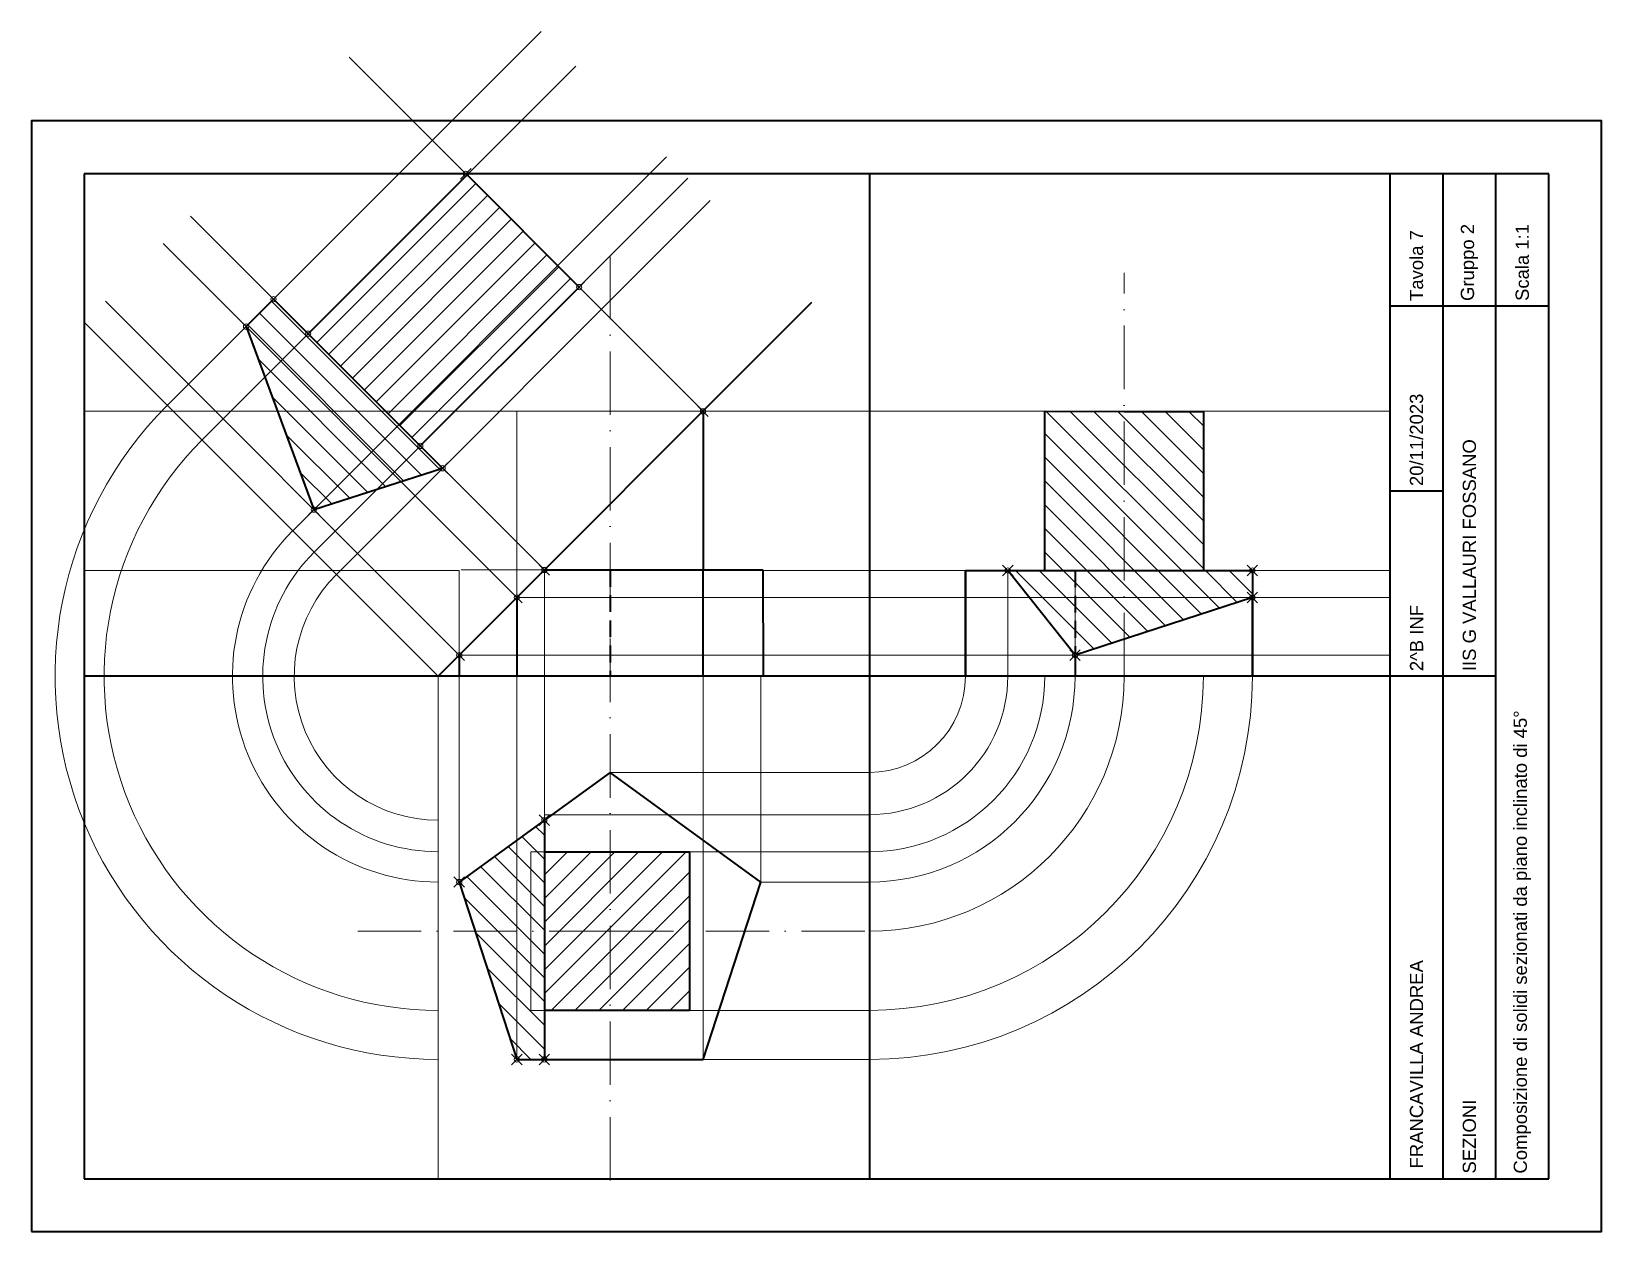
# Model space of a CAD drawing. Header units: millimetres. Extents: x -27341 to -22638, y -17500 to -16444.
# Drawn here: x -24837.3 to -24540.3, y -16680.2 to -16453.2 of the extents above; entities that cross this region are included whole.
import ezdxf

# ---------------------------------------------------------------- set-up
doc = ezdxf.new("R2010")
doc.units = ezdxf.units.MM
doc.header["$PDMODE"] = 35
doc.linetypes.add('ACAD_ISO10W100', pattern=[18, 12, -3, 0, -3])
doc.linetypes.add('NASCOSTA2', pattern=[4.7625, 3.175, -1.5875])
for name, color, linetype, lineweight in [('Linea a Tratti Grossa', 7, 'NASCOSTA2', 40), ('Linea assi', 7, 'ACAD_ISO10W100', 13), ('Linea Campitura', 7, 'Continuous', 13), ('Linea Costruzione 1', 6, 'Continuous', 13), ('Linea Costruzione 2', 104, 'Continuous', 13), ('Linea Costruzione 3', 20, 'Continuous', 13), ('Linea Fine', 7, 'Continuous', 20), ('Linea Grossa', 7, 'Continuous', 40)]:
    doc.layers.add(name, color=color, linetype=linetype, lineweight=lineweight)
doc.styles.get("Standard").update_dxf_attribs({"font": 'arial.ttf'})
pattern_1 = [(45, (462.1008, 0), (-2.24506403, 2.24506403), [])]
pattern_2 = [(135, (462.1008, 0), (-2.24506403, -2.24506403), [])]

msp = doc.modelspace()

# ---------------------------------------------------------------- texts
at = {"layer": 'Linea Grossa', "char_height": 2.5, "attachment_point": 4, "rotation": 90}
for s, width, insert in [('\\pxt0; Tavola 7', 95, (-24575.25, -16505.18)), (' Gruppo 2', 95, (-24565.25, -16505.18)), (' Scala 1:1', 95, (-24555.25, -16505.18)), (' 20/11/2023', 95, (-24575.25, -16540.18)), (' IIS G VALLAURI FOSSANO', 95, (-24565.25, -16575.18)), (' 2^ B INF', 35, (-24575.25, -16575.18)), (' Composizione di solidi sezionati da piano inclinato di 45°', 164.6712, (-24555.25, -16670.18)), ('  FRANCAVILLA ANDREA', 95, (-24575.25, -16670.18)), (' SEZIONI', 95, (-24565.25, -16670.18))]:
    msp.add_mtext_dynamic_manual_height_columns(s, width=width, gutter_width=12.5, heights=[0], dxfattribs=dict(at, insert=insert))

# ---------------------------------------------------------------- hatches: boundary and pattern name
at = {"layer": 'Linea Campitura'}
h = msp.add_hatch(dxfattribs=at)
h.set_pattern_fill('ANSI31', color=256)
h.set_pattern_definition(pattern_1)
h.paths.add_polyline_path([(-24733.65, -16501.59), (-24754.86, -16480.38), (-24784.9, -16510.41), (-24763.69, -16531.62)])
h = msp.add_hatch(dxfattribs=at)
h.set_pattern_fill('ANSI31', color=256, angle=90)
h.set_pattern_definition(pattern_2)
h.paths.add_polyline_path([(-24784.9, -16510.41), (-24791.45, -16503.86), (-24796.65, -16509.06), (-24783.83, -16543.67), (-24759.47, -16535.84), (-24763.69, -16531.62)])
h.paths.add_polyline_path([(-24645.58, -16555.18), (-24615.58, -16555.18), (-24615.58, -16525.18), (-24645.58, -16525.08)])
h.paths.add_polyline_path([(-24606.31, -16560.28), (-24606.31, -16555.18), (-24652.58, -16555.18), (-24639.85, -16571.18)])
h = msp.add_hatch(dxfattribs=at)
h.set_pattern_fill('ANSI31', color=256, angle=90)
h.set_pattern_definition(pattern_2)
h.paths.add_polyline_path([(-24745.43, -16647.62), (-24740.23, -16647.62), (-24740.23, -16602.39), (-24756.33, -16614.08)])
h = msp.add_hatch(dxfattribs=at)
h.set_pattern_fill('ANSI31', color=256)
h.set_pattern_definition(pattern_1)
h.paths.add_polyline_path([(-24740.23, -16638.35), (-24712.8, -16638.35), (-24712.8, -16608.35), (-24740.23, -16608.35)])

# ---------------------------------------------------------------- linework, layer by layer
at = {"layer": 'Linea a Tratti Grossa'}
for p, q in [((-24727.8, -16555.08), (-24727.8, -16575.18)), ((-24639.85, -16555.18), (-24639.85, -16571.18))]:
    msp.add_line(p, q, dxfattribs=at)
at = {"layer": 'Linea assi'}
for p, q in [((-24727.8, -16495.65), (-24727.8, -16671.52)), ((-24630.58, -16575.18), (-24630.58, -16498.89)), ((-24775.52, -16623.35), (-24726.48, -16623.35)), ((-24727.8, -16623.35), (-24678.75, -16623.35))]:
    msp.add_line(p, q, dxfattribs=at)
at = {"layer": 'Linea Costruzione 1'}
for p, q in [((-24827.25, -16525.08), (-24745.43, -16525.08)), ((-24710.23, -16525.08), (-24645.58, -16525.08)), ((-24615.58, -16525.08), (-24580.25, -16525.08)), ((-24827.25, -16555.18), (-24756.33, -16555.18)), ((-24698.91, -16555.18), (-24660.58, -16555.18)), ((-24606.31, -16555.18), (-24580.25, -16555.18)), ((-24756.33, -16614.08), (-24756.33, -16575.18)), ((-24745.43, -16647.62), (-24745.43, -16575.18)), ((-24710.16, -16647.62), (-24710.16, -16575.18)), ((-24699.26, -16614.08), (-24699.26, -16575.18)), ((-24727.8, -16593.35), (-24678.75, -16593.35)), ((-24712.8, -16608.35), (-24678.75, -16608.35)), ((-24699.26, -16614.08), (-24678.75, -16614.08)), ((-24712.8, -16638.35), (-24678.75, -16638.35)), ((-24710.16, -16647.62), (-24678.75, -16647.62))]:
    msp.add_line(p, q, dxfattribs=at)
for radius in [18.17, 33.17, 38.9, 48.17, 63.17, 72.44]:
    msp.add_arc((-24678.75, -16575.18), radius, 270, 0, dxfattribs=at)
at = {"layer": 'Linea Costruzione 2'}
for p, q in [((-24740.23, -16555.08), (-24740.23, -16647.62)), ((-24652.58, -16575.18), (-24652.58, -16555.18)), ((-24745.43, -16560.28), (-24580.25, -16560.28)), ((-24756.33, -16571.18), (-24580.25, -16571.18)), ((-24740.23, -16601.35), (-24678.75, -16601.35))]:
    msp.add_line(p, q, dxfattribs=at)
msp.add_arc((-24678.75, -16575.18), 26.17, 270, 0, dxfattribs=at)
for p in [(-24710.23, -16525.08), (-24740.23, -16555.08), (-24652.58, -16555.18), (-24606.31, -16555.18), (-24745.43, -16560.28), (-24606.31, -16560.28), (-24756.33, -16571.18), (-24639.85, -16571.18), (-24740.23, -16602.39), (-24756.33, -16614.08), (-24745.43, -16647.62), (-24740.23, -16647.62)]:
    msp.add_point(p, dxfattribs=at)
at = {"layer": 'Linea Costruzione 3'}
for p, q in [((-24811.55, -16523.95), (-24740.84, -16453.24)), ((-24710.19, -16525.05), (-24777.12, -16458.12)), ((-24805, -16530.51), (-24734.29, -16459.8)), ((-24787.83, -16547.67), (-24717.12, -16476.96)), ((-24783.78, -16551.72), (-24713.07, -16481.01)), ((-24779.56, -16555.94), (-24708.85, -16485.23)), ((-24740.23, -16555.08), (-24807.15, -16488.15)), ((-24745.43, -16560.28), (-24812.36, -16493.35)), ((-24756.33, -16571.18), (-24823.25, -16504.25)), ((-24760.33, -16575.18), (-24827.25, -16508.25))]:
    msp.add_line(p, q, dxfattribs=at)
for radius in [72.44, 63.17, 38.9, 33.17, 27.21]:
    msp.add_arc((-24760.33, -16575.18), radius, 135, 270, dxfattribs=at)
for p in [(-24755.06, -16480.18), (-24733.65, -16501.59), (-24791.45, -16503.86), (-24796.65, -16509.06), (-24784.9, -16510.41), (-24763.69, -16531.62), (-24759.47, -16535.84), (-24783.83, -16543.67)]:
    msp.add_point(p, dxfattribs=at)
at = {"layer": 'Linea Fine'}
for p, q in [((-24745.43, -16555.08), (-24745.43, -16525.08)), ((-24745.43, -16525.08), (-24710.16, -16525.08)), ((-24710.16, -16555.08), (-24710.16, -16525.08)), ((-24645.58, -16525.08), (-24615.58, -16525.08)), ((-24645.58, -16555.18), (-24645.58, -16525.18)), ((-24615.58, -16555.18), (-24615.58, -16525.18)), ((-24756.33, -16575.18), (-24756.33, -16555.18)), ((-24755.97, -16555.08), (-24698.91, -16555.08)), ((-24745.43, -16555.08), (-24745.43, -16560.28)), ((-24710.16, -16555.08), (-24710.16, -16575.18)), ((-24698.91, -16555.08), (-24698.91, -16575.18)), ((-24660.58, -16575.18), (-24660.58, -16555.18)), ((-24660.58, -16555.18), (-24606.31, -16555.18)), ((-24639.85, -16575.18), (-24639.85, -16555.18)), ((-24606.31, -16575.18), (-24606.31, -16555.18)), ((-24745.43, -16575.18), (-24745.43, -16560.28)), ((-24756.33, -16575.18), (-24760.33, -16575.18)), ((-24760.33, -16575.18), (-24760.33, -16670.18))]:
    msp.add_line(p, q, dxfattribs=at)
for points in [[(-24727.8, -16593.35), (-24756.33, -16614.08), (-24745.43, -16647.62), (-24710.16, -16647.62), (-24699.26, -16614.08)], [(-24742.8, -16608.35), (-24742.8, -16638.35), (-24712.8, -16638.35), (-24712.8, -16608.35)]]:
    msp.add_lwpolyline(points, close=True, dxfattribs=at)
at = {"layer": 'Linea Grossa'}
for p, q in [((-24550.25, -16480.18), (-24827.25, -16480.18)), ((-24827.25, -16480.18), (-24827.25, -16670.18)), ((-24784.9, -16510.41), (-24754.86, -16480.38)), ((-24754.86, -16480.38), (-24733.65, -16501.59)), ((-24678.75, -16480.18), (-24678.75, -16670.18)), ((-24580.25, -16670.18), (-24580.25, -16480.18)), ((-24570.25, -16670.18), (-24570.25, -16480.18)), ((-24560.25, -16670.18), (-24560.25, -16480.18)), ((-24550.25, -16670.18), (-24550.25, -16480.18)), ((-24791.45, -16503.86), (-24796.65, -16509.06)), ((-24784.9, -16510.41), (-24791.45, -16503.86)), ((-24733.65, -16501.59), (-24763.69, -16531.62)), ((-24760.33, -16575.18), (-24689.62, -16504.47)), ((-24550.25, -16505.18), (-24580.25, -16505.18)), ((-24796.65, -16509.06), (-24783.83, -16543.67)), ((-24763.69, -16531.62), (-24784.9, -16510.41)), ((-24710.16, -16525.08), (-24710.16, -16555.08)), ((-24645.58, -16555.18), (-24645.58, -16525.08)), ((-24645.58, -16525.08), (-24615.58, -16525.18)), ((-24615.58, -16525.18), (-24615.58, -16555.18)), ((-24759.47, -16535.84), (-24763.69, -16531.62)), ((-24783.83, -16543.67), (-24759.47, -16535.84)), ((-24570.25, -16540.18), (-24580.25, -16540.18)), ((-24740.23, -16555.08), (-24710.16, -16555.08)), ((-24710.16, -16575.18), (-24710.21, -16555.08)), ((-24710.16, -16555.08), (-24698.91, -16555.06)), ((-24698.91, -16555.06), (-24698.86, -16575.18)), ((-24660.58, -16555.18), (-24660.58, -16575.18)), ((-24660.58, -16575.18), (-24660.58, -16555.18)), ((-24660.58, -16555.18), (-24606.31, -16555.18)), ((-24639.85, -16571.18), (-24652.58, -16555.18)), ((-24606.31, -16555.18), (-24606.31, -16575.18)), ((-24745.43, -16560.28), (-24745.43, -16575.18)), ((-24606.31, -16560.28), (-24639.85, -16571.18)), ((-24606.31, -16575.18), (-24606.31, -16560.28)), ((-24756.33, -16571.18), (-24756.33, -16575.18)), ((-24639.85, -16571.18), (-24639.85, -16575.18)), ((-24580.25, -16575.18), (-24827.25, -16575.18)), ((-24698.86, -16575.18), (-24710.16, -16575.18)), ((-24560.25, -16575.18), (-24580.25, -16575.18)), ((-24727.8, -16593.35), (-24740.23, -16602.39)), ((-24699.26, -16614.08), (-24727.8, -16593.35)), ((-24740.23, -16602.39), (-24756.33, -16614.08)), ((-24740.23, -16602.39), (-24740.23, -16647.62)), ((-24740.23, -16608.35), (-24712.8, -16608.35)), ((-24712.8, -16608.35), (-24712.8, -16638.35)), ((-24756.33, -16614.08), (-24745.43, -16647.62)), ((-24710.16, -16647.62), (-24699.26, -16614.08)), ((-24712.8, -16638.35), (-24740.23, -16638.35)), ((-24745.43, -16647.62), (-24710.16, -16647.62)), ((-24827.25, -16670.18), (-24550.25, -16670.18))]:
    msp.add_line(p, q, dxfattribs=at)
msp.add_lwpolyline([(-24837.25, -16680.18), (-24540.25, -16680.18), (-24540.25, -16470.18), (-24837.25, -16470.18)], close=True, dxfattribs=at)

msp.set_redraw_order([(e.dxf.handle, doc.entitydb.next_handle()) for e in msp.query("TEXT MTEXT ATTDEF DIMENSION ARC_DIMENSION")])  # texts and dimensions are drawn at this point

doc.saveas('drawing.dxf')
